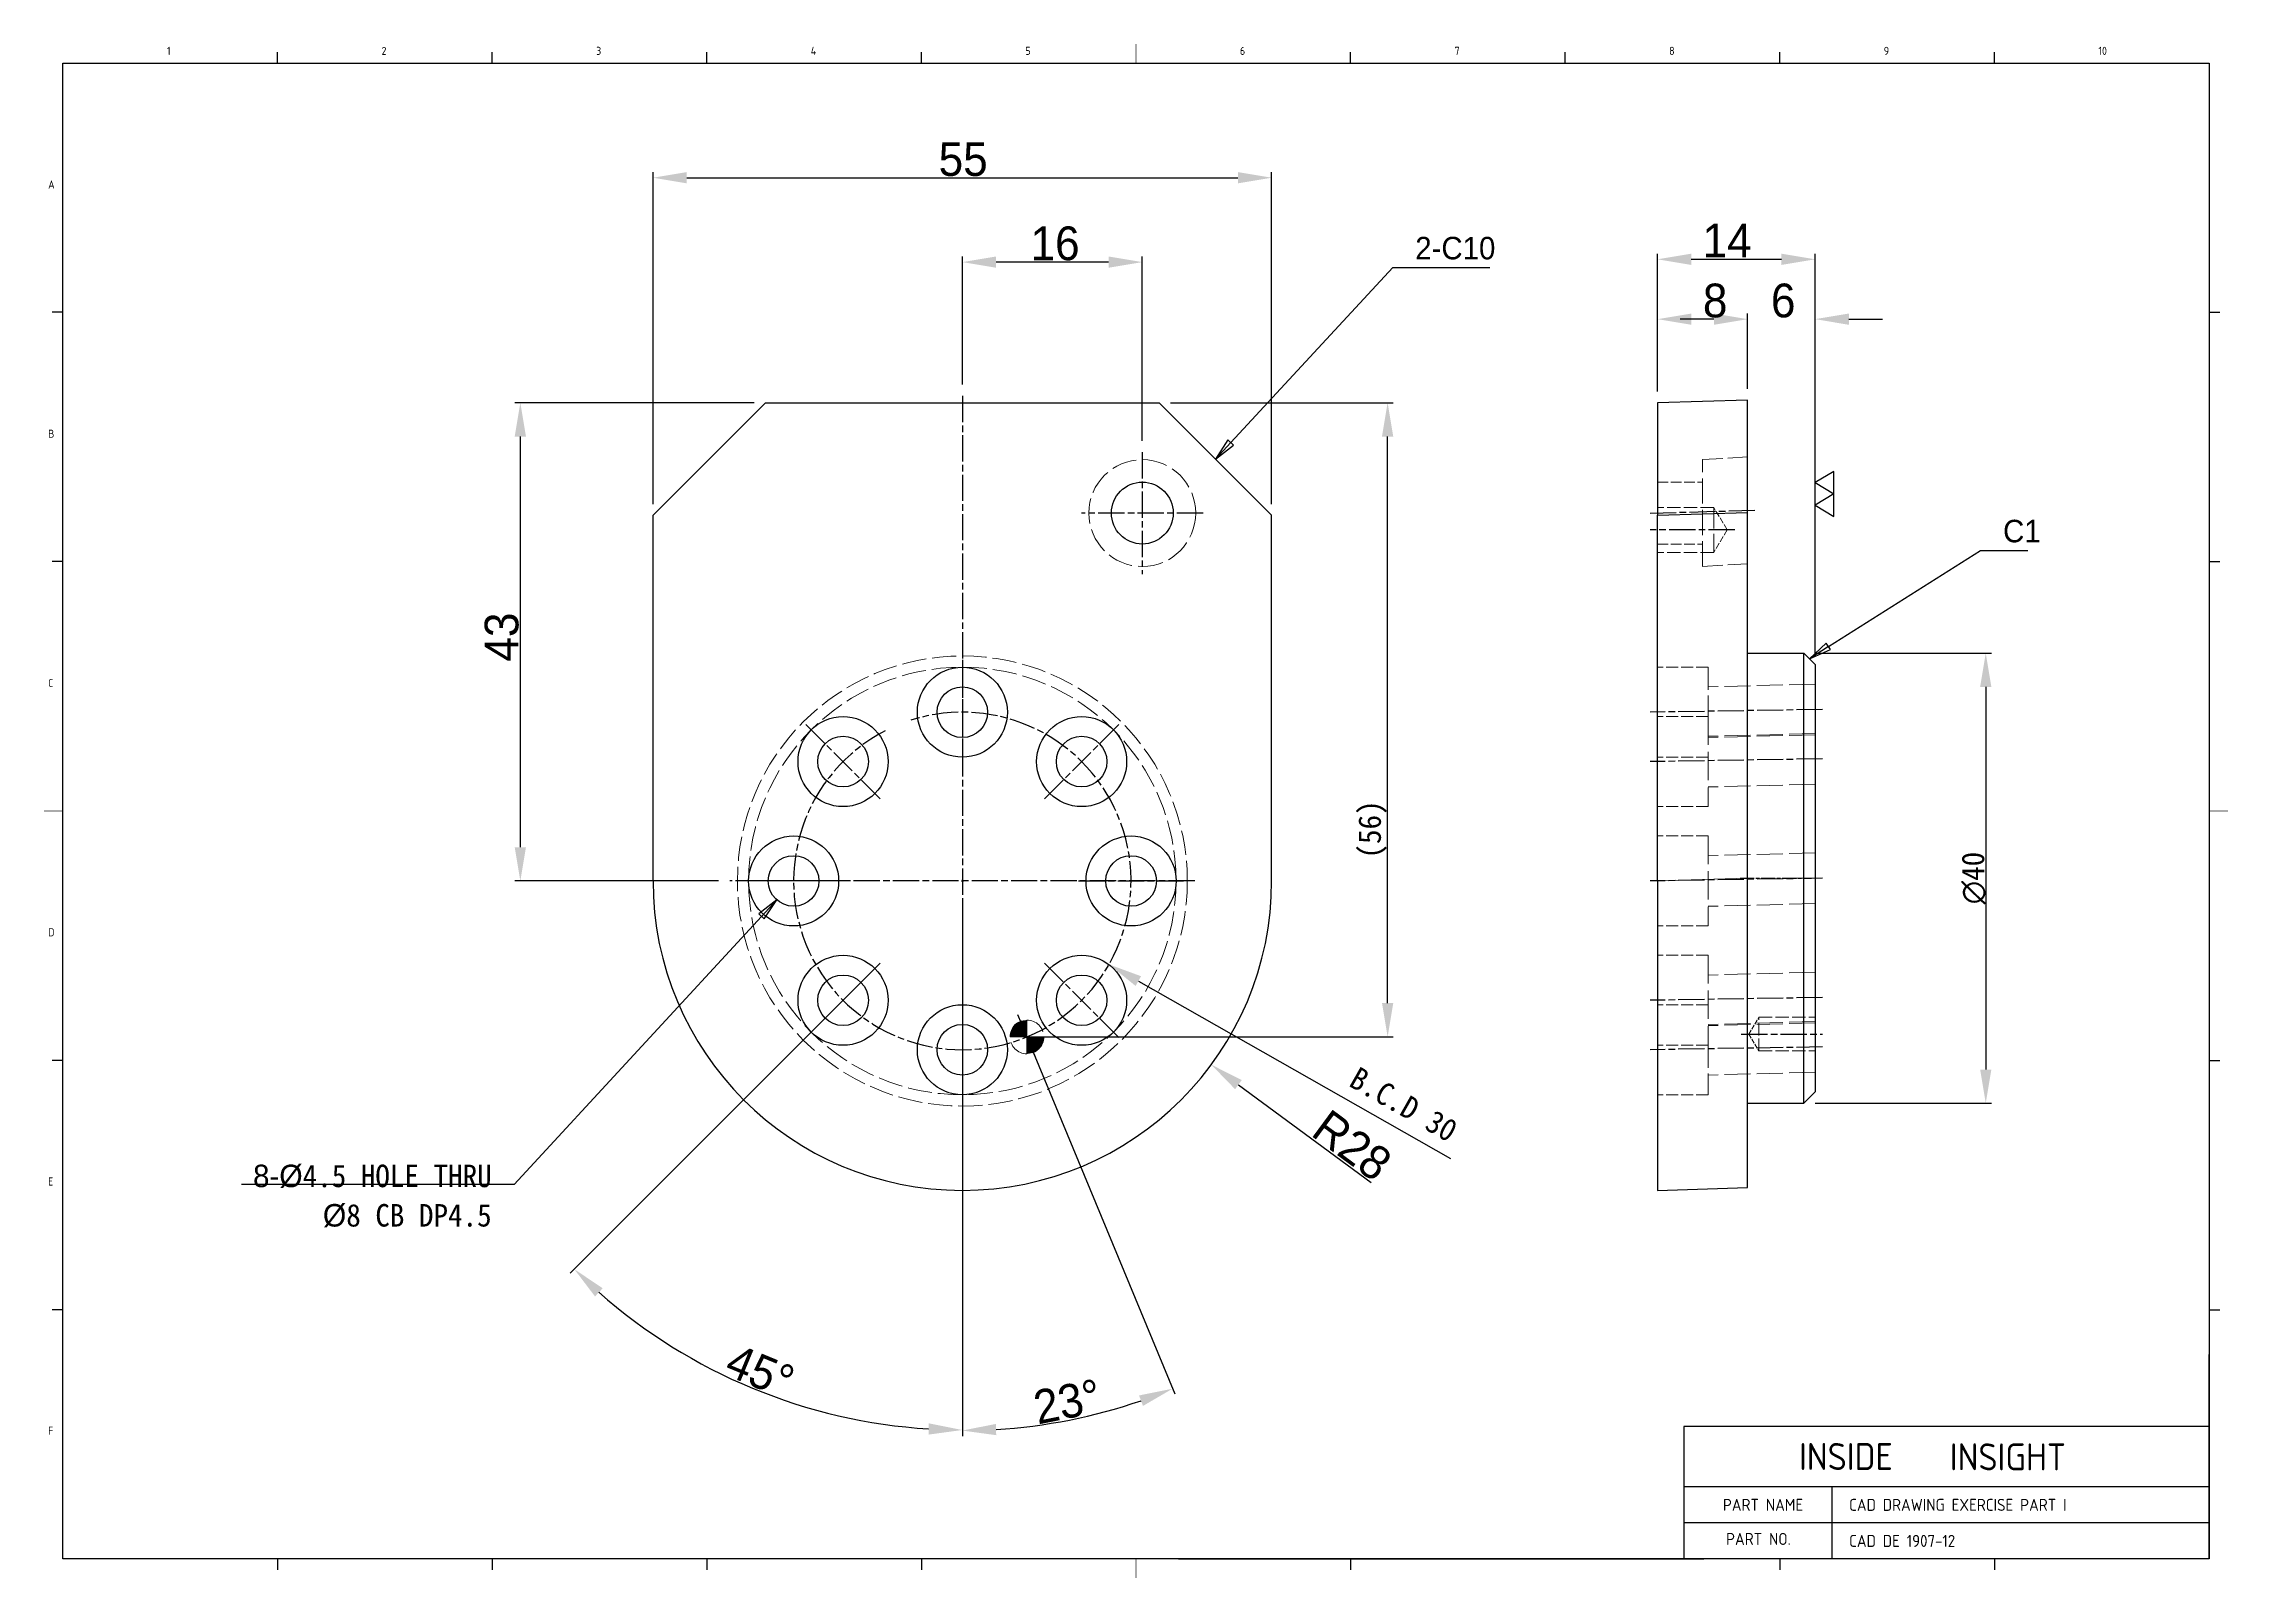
# Model space of a CAD drawing. Header units: inches. Extents: x 328 to 12229, y 132 to 477.
# Drawn here: x 4909.6 to 5103.8, y 137.3 to 273.7 of the extents above; entities that cross this region are included whole.
import ezdxf

# ---------------------------------------------------------------- set-up
doc = ezdxf.new("R2010")
doc.units = ezdxf.units.IN
doc.header["$MEASUREMENT"] = 0
for name, pattern in [('C2', [7.05, 6, -0.4, 0.25, -0.4]), ('CHAIN', [0.3543, 0.2362, -0.0295, 0.0591, -0.0295]), ('D2', [11.2, 8, -0.8, 0.4, -0.8, 0.4, -0.8]), ('DASHED', [0.2068, 0.1655, -0.0413])]:
    doc.linetypes.add(name, pattern=pattern)
doc.layers.add('1', color=1, linetype='C2')
doc.layers.add('3', color=3, linetype='D2')
for name, color, linetype, lineweight in [('2', 6, 'DASHED', 18), ('4', 7, 'Continuous', 9), ('7', 7, 'Continuous', 30), ('DIMENSION', 3, 'Continuous', 25)]:
    doc.layers.add(name, color=color, linetype=linetype, lineweight=lineweight)
doc.styles.add('A', font='GENISO', dxfattribs={"bigfont": 'WHGTXT'})
doc.styles.get("Standard").update_dxf_attribs({"font": 'gulim.ttc'})
doc.styles.add('주 문자 (MNL)_3', font='gulim.ttc')
doc.dimstyles.new('Copy of inside insight-1', dxfattribs={"dimscale": 100, "dimtxt": 3, "dimasz": 3, "dimexe": 0.5, "dimexo": 1, "dimgap": 0.09, "dimtad": 1, "dimdec": 0, "dimzin": 0, "dimdsep": 46, "dimtxsty": 'Standard', "dimcen": 0.09, "dimdle": 1, "dimclrd": 3, "dimclre": 3, "dimclrt": 2, "dimadec": 0, "dimazin": 0, "dimtfac": 1, "dimtdec": 0, "dimtofl": 0, "dimtmove": 0, "dimatfit": 3, "dimfxl": 0, "dimtolj": 1, "dimtzin": 0, "dimarcsym": 0})

msp = doc.modelspace()

# ---------------------------------------------------------------- texts
at = {"linetype": 'Continuous', "style": 'A'}
for s, height, p in [('1', 0.72, (4920.528741, 272.655928)), ('2', 0.72, (4939.608741, 272.655928)), ('3', 0.72, (4958.688741, 272.655928)), ('4', 0.72, (4977.768741, 272.655928)), ('5', 0.72, (4996.848741, 272.655928)), ('6', 0.72, (5015.928741, 272.655928)), ('7', 0.72, (5035.008741, 272.655928)), ('8', 0.72, (5054.088741, 272.655928)), ('9', 0.72, (5073.168741, 272.655928)), ('10', 0.72, (5092.248741, 272.655928)), ('A', 0.72, (4909.968741, 260.775928)), ('B', 0.72, (4909.968741, 238.623928)), ('C', 0.72, (4909.968741, 216.471928)), ('D', 0.72, (4909.968741, 194.319928)), ('E', 0.72, (4909.968741, 172.167928)), ('F', 0.72, (4909.968741, 150.015928)), ('INSIDE', 2.3965464, (5065.637471, 146.88532)), ('INSIGHT', 2.3965464, (5079.042432, 146.854909)), ('PART NAME', 1.0692, (5058.872306, 143.252728)), ('CAD DRAWING EXERCISE PART I', 1.0692, (5070.092306, 143.252728)), ('PART NO.', 1.0692, (5059.154895, 140.223328)), ('CAD DE 1907-12', 1.0692, (5070.092306, 140.045128))]:
    msp.add_text(s, height=height, dxfattribs=at).set_placement(p)
at = {"layer": 'DIMENSION', "char_height": 2.0000001, "attachment_point": 1, "style": '주 문자 (MNL)_3'}
for s, insert in [('2-C10', (5031.515461, 256.48535)), ('C1', (5083.779022, 231.336789))]:
    msp.add_mtext(s, dxfattribs=dict(at, insert=insert))
at = {"layer": 'DIMENSION', "insert": (4949.399973, 174.023001), "char_height": 2.00000008, "width": 22.35906307, "attachment_point": 3, "line_spacing_factor": 1.05, "style": '주 문자 (MNL)_3'}
msp.add_mtext('8-{\\fAIGDT|b0|i0|c1|p0;Ø\\f굴림체|b0|i0|c1|p0;4.5 HOLE THRU\\P\\fAIGDT|b0|i0|c1|p0;Ø\\f굴림체|b0|i0|c1|p0;8 CB DP4.5}', dxfattribs=at)

# ---------------------------------------------------------------- blocks, each defined once
blk = doc.blocks.new('*D214')
at = {"layer": 'Defpoints', "color": 0}
for p in [(4991.25, 254.24), (4991.25, 242.35), (5007.25, 237.35)]:
    blk.add_point(p, dxfattribs=at)
at = {"layer": 'DIMENSION', "color": 3, "lineweight": -2}
for p, q in [((4991.25, 243.35), (4991.25, 254.74)), ((5007.25, 238.35), (5007.25, 254.74)), ((5004.25, 254.24), (4994.25, 254.24))]:
    blk.add_line(p, q, dxfattribs=at)
at = {"layer": 'DIMENSION', "color": 3}
for points in [[(4994.25, 254.74), (4994.25, 253.74), (4991.25, 254.24)], [(5004.25, 253.74), (5004.25, 254.74), (5007.25, 254.24)]]:
    blk.add_solid(points, dxfattribs=at)
at = {"layer": 'DIMENSION', "color": 2, "insert": (4997.31, 257.41), "char_height": 3, "attachment_point": 1}
blk.add_mtext('\\A1;16', dxfattribs=at)
blk = doc.blocks.new('*D215')
at = {"layer": 'Defpoints', "color": 0}
for p in [(5018.75, 261.74), (4963.75, 231.74), (5018.75, 231.74)]:
    blk.add_point(p, dxfattribs=at)
at = {"layer": 'DIMENSION', "color": 3, "lineweight": -2}
for p, q in [((4963.75, 232.74), (4963.75, 262.24)), ((5018.75, 232.74), (5018.75, 262.24)), ((4966.75, 261.74), (5015.75, 261.74))]:
    blk.add_line(p, q, dxfattribs=at)
at = {"layer": 'DIMENSION', "color": 3}
for points in [[(4966.75, 262.24), (4966.75, 261.24), (4963.75, 261.74)], [(5015.75, 261.24), (5015.75, 262.24), (5018.75, 261.74)]]:
    blk.add_solid(points, dxfattribs=at)
at = {"layer": 'DIMENSION', "color": 2, "insert": (4989.14, 264.9), "char_height": 3, "attachment_point": 1}
blk.add_mtext('\\A1;55', dxfattribs=at)
blk = doc.blocks.new('*D216')
at = {"layer": 'Defpoints', "color": 0}
for p in [(4973.75, 241.74), (4951.95, 199.24), (4970.58, 199.24)]:
    blk.add_point(p, dxfattribs=at)
at = {"layer": 'DIMENSION', "color": 3, "lineweight": -2}
for p, q in [((4972.75, 241.74), (4951.45, 241.74)), ((4951.95, 238.74), (4951.95, 202.24)), ((4969.58, 199.24), (4951.45, 199.24))]:
    blk.add_line(p, q, dxfattribs=at)
at = {"layer": 'DIMENSION', "color": 3}
for points in [[(4952.45, 238.74), (4951.45, 238.74), (4951.95, 241.74)], [(4951.45, 202.24), (4952.45, 202.24), (4951.95, 199.24)]]:
    blk.add_solid(points, dxfattribs=at)
at = {"layer": 'DIMENSION', "color": 2, "insert": (4948.78, 218.73), "char_height": 3, "attachment_point": 1, "rotation": 90}
blk.add_mtext('\\A1;43', dxfattribs=at)
blk = doc.blocks.new('*D217')
at = {"layer": 'Defpoints', "color": 0}
for p in [(4978.21, 206.65), (5004.29, 191.82)]:
    blk.add_point(p, dxfattribs=at)
at = {"layer": 'DIMENSION', "color": 3}
for p, q in [((4991.16, 199.24), (4991.34, 199.24)), ((4991.25, 199.15), (4991.25, 199.33))]:
    blk.add_line(p, q, dxfattribs=at)
at = {"layer": 'DIMENSION', "color": 3, "lineweight": -2}
blk.add_line((5006.9, 190.34), (5034.65, 174.56), dxfattribs=at)
at = {"layer": 'DIMENSION', "color": 3}
blk.add_solid([(5007.14, 190.77), (5006.65, 189.91), (5004.29, 191.82)], dxfattribs=at)
at = {"layer": 'DIMENSION', "color": 2, "insert": (5025.54, 183.35), "char_height": 3, "attachment_point": 1, "rotation": 330.3829}
blk.add_mtext('\\A1; \\f굴림체|b0|i0;\\H2.0000;B.C.D 30', dxfattribs=at)
blk = doc.blocks.new('*D218')
at = {"layer": 'Defpoints', "color": 0}
for p in [(4991.25, 199.24), (4991.25, 198.7), (4983.94, 191.93), (4966.85, 156.98)]:
    blk.add_point(p, dxfattribs=at)
at = {"layer": 'DIMENSION', "color": 3, "lineweight": -2}
for p, q in [((4991.25, 197.7), (4991.25, 149.94)), ((4983.24, 191.22), (4956.39, 164.38))]:
    blk.add_line(p, q, dxfattribs=at)
blk.add_arc((4991.25, 199.24), 48.79, 228.5233, 266.4767, dxfattribs=at)
at = {"layer": 'DIMENSION', "color": 3}
for points in [[(4959.27, 163.04), (4958.59, 162.31), (4956.75, 164.73)], [(4988.24, 150.03), (4988.27, 151.03), (4991.25, 150.44)]]:
    blk.add_solid(points, dxfattribs=at)
at = {"layer": 'DIMENSION', "color": 2, "insert": (4971.11, 158.19), "char_height": 3, "attachment_point": 1, "rotation": 337.5}
blk.add_mtext('\\A1;45%%d', dxfattribs=at)
blk = doc.blocks.new('*D219')
at = {"layer": 'Defpoints', "color": 0}
for p in [(4991.25, 199.24), (4991.25, 198.7), (4996.16, 187.38), (4997.63, 150.81)]:
    blk.add_point(p, dxfattribs=at)
at = {"layer": 'DIMENSION', "color": 3, "lineweight": -2}
for p, q in [((4991.25, 197.7), (4991.25, 149.89)), ((4996.54, 186.46), (5010.13, 153.64))]:
    blk.add_line(p, q, dxfattribs=at)
blk.add_arc((4991.25, 199.24), 48.85, 273.5194, 288.9806, dxfattribs=at)
at = {"layer": 'DIMENSION', "color": 3}
for points in [[(5007.31, 152.58), (5006.96, 153.51), (5009.94, 154.11)], [(4994.23, 150.98), (4994.26, 149.98), (4991.25, 150.39)]]:
    blk.add_solid(points, dxfattribs=at)
at = {"layer": 'DIMENSION', "color": 2, "insert": (4997.37, 153.87), "char_height": 3, "attachment_point": 1, "rotation": 11.25}
blk.add_mtext('\\A1;23%%d', dxfattribs=at)
blk = doc.blocks.new('*D220')
at = {"layer": 'Defpoints', "color": 0}
for p in [(5008.75, 241.74), (5029.06, 241.74), (4996.99, 185.38)]:
    blk.add_point(p, dxfattribs=at)
at = {"layer": 'DIMENSION', "color": 3, "lineweight": -2}
for p, q in [((5009.75, 241.74), (5029.56, 241.74)), ((5029.06, 188.38), (5029.06, 238.74)), ((4997.99, 185.38), (5029.56, 185.38))]:
    blk.add_line(p, q, dxfattribs=at)
at = {"layer": 'DIMENSION', "color": 3}
for points in [[(5029.56, 238.74), (5028.56, 238.74), (5029.06, 241.74)], [(5028.56, 188.38), (5029.56, 188.38), (5029.06, 185.38)]]:
    blk.add_solid(points, dxfattribs=at)
at = {"layer": 'DIMENSION', "color": 2, "insert": (5026.46, 201.23), "char_height": 3, "attachment_point": 1, "rotation": 90}
blk.add_mtext('\\A1;\\f굴림체|b0|i0;\\H2.0000;(56)', dxfattribs=at)
blk = doc.blocks.new('*D222')
at = {"layer": 'Defpoints', "color": 0}
for p in [(5053.06, 249.17), (5053.06, 241.74), (5061.07, 241.98)]:
    blk.add_point(p, dxfattribs=at)
at = {"layer": 'DIMENSION', "color": 3, "lineweight": -2}
for p, q in [((5053.06, 242.74), (5053.06, 249.67)), ((5058.07, 249.17), (5056.06, 249.17)), ((5061.07, 242.98), (5061.07, 249.67))]:
    blk.add_line(p, q, dxfattribs=at)
at = {"layer": 'DIMENSION', "color": 3}
for points in [[(5056.06, 249.67), (5056.06, 248.67), (5053.06, 249.17)], [(5058.07, 248.67), (5058.07, 249.67), (5061.07, 249.17)]]:
    blk.add_solid(points, dxfattribs=at)
at = {"layer": 'DIMENSION', "color": 2, "insert": (5057.09, 252.33), "char_height": 3, "attachment_point": 1}
blk.add_mtext('\\A1;8', dxfattribs=at)
blk = doc.blocks.new('*D223')
at = {"layer": 'Defpoints', "color": 0}
for p in [(5067.07, 249.17), (5061.07, 241.98), (5067.07, 218.48)]:
    blk.add_point(p, dxfattribs=at)
at = {"layer": 'DIMENSION', "color": 3, "lineweight": -2}
for p, q in [((5058.07, 249.17), (5055.07, 249.17)), ((5061.07, 242.98), (5061.07, 249.67)), ((5067.07, 219.48), (5067.07, 249.67)), ((5070.07, 249.17), (5073.07, 249.17))]:
    blk.add_line(p, q, dxfattribs=at)
at = {"layer": 'DIMENSION', "color": 3}
for points in [[(5058.07, 248.67), (5058.07, 249.67), (5061.07, 249.17)], [(5070.07, 249.67), (5070.07, 248.67), (5067.07, 249.17)]]:
    blk.add_solid(points, dxfattribs=at)
at = {"layer": 'DIMENSION', "color": 2, "insert": (5063.14, 252.33), "char_height": 3, "attachment_point": 1}
blk.add_mtext('\\A1;6', dxfattribs=at)
blk = doc.blocks.new('*D224')
at = {"layer": 'Defpoints', "color": 0}
for p in [(5066.07, 219.48), (5066.07, 179.48), (5082.24, 179.48)]:
    blk.add_point(p, dxfattribs=at)
at = {"layer": 'DIMENSION', "color": 3, "lineweight": -2}
for p, q in [((5067.07, 219.48), (5082.74, 219.48)), ((5082.24, 216.48), (5082.24, 182.48)), ((5067.07, 179.48), (5082.74, 179.48))]:
    blk.add_line(p, q, dxfattribs=at)
at = {"layer": 'DIMENSION', "color": 3}
for points in [[(5082.74, 216.48), (5081.74, 216.48), (5082.24, 219.48)], [(5081.74, 182.48), (5082.74, 182.48), (5082.24, 179.48)]]:
    blk.add_solid(points, dxfattribs=at)
at = {"layer": 'DIMENSION', "color": 2, "insert": (5080.1, 197.17), "char_height": 3, "attachment_point": 1, "rotation": 90}
blk.add_mtext('\\A1;{\\fAIGDT|b0|i0;\\H2.0000;\\ln}\\f굴림체|b0|i0;\\H2.0000;40', dxfattribs=at)
blk = doc.blocks.new('다듬질 2')
at = {"layer": '3'}
for p, q in [((1.5, 2.5), (-1.5, 2.5)), ((-1.5, 2.5), (0, 0)), ((0, 0), (1.5, 2.5)), ((1.5, 2.5), (3, 0)), ((4.5, 2.5), (1.5, 2.5)), ((3, 0), (4.5, 2.5))]:
    blk.add_line(p, q, dxfattribs=at)
blk = doc.blocks.new('*D226')
at = {"layer": 'Defpoints', "color": 0}
for p in [(5067.07, 254.49), (5053.06, 241.74), (5067.07, 218.48)]:
    blk.add_point(p, dxfattribs=at)
at = {"layer": 'DIMENSION', "color": 3, "lineweight": -2}
for p, q in [((5053.06, 242.74), (5053.06, 254.99)), ((5056.06, 254.49), (5064.07, 254.49)), ((5067.07, 219.48), (5067.07, 254.99))]:
    blk.add_line(p, q, dxfattribs=at)
at = {"layer": 'DIMENSION', "color": 3}
for points in [[(5056.06, 254.99), (5056.06, 253.99), (5053.06, 254.49)], [(5064.07, 253.99), (5064.07, 254.99), (5067.07, 254.49)]]:
    blk.add_solid(points, dxfattribs=at)
at = {"layer": 'DIMENSION', "color": 2, "insert": (5057.06, 257.66), "char_height": 3, "attachment_point": 1}
blk.add_mtext('\\A1;14', dxfattribs=at)
blk = doc.blocks.new('*D228')
at = {"layer": 'Defpoints', "color": 0}
for p in [(4991.25, 199.24), (5013.38, 182.91)]:
    blk.add_point(p, dxfattribs=at)
at = {"layer": 'DIMENSION', "color": 3}
for p, q in [((4991.16, 199.24), (4991.34, 199.24)), ((4991.25, 199.15), (4991.25, 199.33))]:
    blk.add_line(p, q, dxfattribs=at)
at = {"layer": 'DIMENSION', "color": 3, "lineweight": -2}
blk.add_line((5015.8, 181.13), (5027.6, 172.43), dxfattribs=at)
at = {"layer": 'DIMENSION', "color": 3}
blk.add_solid([(5016.09, 181.54), (5015.5, 180.73), (5013.38, 182.91)], dxfattribs=at)
at = {"layer": 'DIMENSION', "color": 2, "insert": (5023.91, 179.09), "char_height": 3, "attachment_point": 1, "rotation": 323.5943}
blk.add_mtext('\\A1;R28', dxfattribs=at)
blk = doc.blocks.new('Filled-1')
at = {"color": 0}
for p, q in [((0, 0), (-1, 0.167)), ((-1, 0.167), (-1, -0.167)), ((-1, 0), (0, 0)), ((-1, -0.167), (0, 0))]:
    blk.add_line(p, q, dxfattribs=at)
at = {"color": 0, "flags": 128}
blk.add_lwpolyline([(-1, -0.167), (0, 0), (-1, 0.167), (-1, -0.167)], dxfattribs=at)
at = {"color": 0}
blk.add_solid([(-1, -0.167), (0, 0), (-1, 0.167), (-1, -0.167)], dxfattribs=at)

# ---------------------------------------------------------------- dimensions: what is measured, and where the dimension line sits
at = {"layer": 'DIMENSION'}
for base, p1, p2, picture, middle in [((5018.749514, 261.735633), (4963.749514, 231.735633), (5018.749514, 231.735633), '*D215', (4991.249514, 261.735633)), ((5067.071189, 249.168654), (5061.071189, 241.983703), (5067.071189, 218.483703), '*D223', (5064.071189, 249.168654))]:
    dim = msp.add_linear_dim(base=base, p1=p1, p2=p2, dimstyle='Copy of inside insight-1', override={"dimscale": 1, "dimsah": 1}, dxfattribs=at)
    dim.commit()
    dim.dimension.update_dxf_attribs({"geometry": picture, "text_midpoint": middle, "dimtype": 160})
for base, p1, p2, angle, picture, middle in [((4991.249514, 254.243967), (5007.249514, 237.3523), (4991.249514, 242.345936), 180, '*D214', (4999.249514, 254.243967)), ((5067.071189, 254.492036), (5053.055745, 241.735633), (5067.071189, 218.483703), 180, '*D226', (5059.071189, 254.492036)), ((5053.055745, 249.168654), (5061.071189, 241.983703), (5053.055745, 241.735633), 180, '*D222', (5058.055745, 249.168654)), ((4951.9496629012, 199.2356334464), (4973.7495138114, 241.7356334464), (4970.5828471448, 199.2356334464), 90, '*D216', (4951.9496629012, 220.8742489332))]:
    dim = msp.add_linear_dim(base=base, p1=p1, p2=p2, angle=angle, dimstyle='Copy of inside insight-1', override={"dimscale": 1, "dimsah": 1}, dxfattribs=at)
    dim.commit()
    dim.dimension.update_dxf_attribs({"geometry": picture, "text_midpoint": middle, "dimtype": 160})
for base, p1, p2, angle, text, picture, middle in [((5029.060134, 241.735633), (4996.989765, 185.37744), (5008.749514, 241.735633), 270, '\\f굴림체|b0|i0;\\H2.0000;(<>)', '*D220', (5029.060134, 203.556537)), ((5082.239506, 179.483703), (5066.071189, 219.483703), (5066.071189, 179.483703), 90, '{\\fAIGDT|b0|i0;\\H2.0000;\\ln}\\f굴림체|b0|i0;\\H2.0000;<>', '*D224', (5082.239506, 199.483703))]:
    dim = msp.add_linear_dim(base=base, p1=p1, p2=p2, angle=angle, text=text, dimstyle='Copy of inside insight-1', override={"dimscale": 1, "dimsah": 1}, dxfattribs=at)
    dim.commit()
    dim.dimension.update_dxf_attribs({"geometry": picture, "text_midpoint": middle, "dimtype": 160})
dim = msp.add_diameter_dim_2p(p1=(4978.209304, 206.648658), p2=(5004.289723, 191.822609), text=' \\f굴림체|b0|i0;\\H2.0000;B.C.D 30', dimstyle='Copy of inside insight-1', override={"dimscale": 1, "dimsah": 1}, dxfattribs=at)
dim.commit()
dim.dimension.update_dxf_attribs({"geometry": '*D217', "text_midpoint": (5029.28171, 177.615306), "dimtype": 163})
for base, p1, p2, picture, middle in [((4966.852485, 156.978741), (4983.942744, 191.928863), (4991.249514, 198.7023), '*D218', (4972.576837, 154.155803)), ((4997.625473, 150.805417), (4991.249514, 198.7023), (4996.160618, 187.379179), '*D219', (5000.779309, 151.326118))]:
    dim = msp.add_angular_dim_3p(base=base, center=(4991.249514, 199.235633), p1=p1, p2=p2, dimstyle='Copy of inside insight-1', override={"dimscale": 1, "dimsah": 1}, dxfattribs=at)
    dim.commit()
    dim.dimension.update_dxf_attribs({"geometry": picture, "text_midpoint": middle, "dimtype": 165})
dim = msp.add_radius_dim(center=(4991.249514, 199.235633), mpoint=(5013.382467, 182.914408), dimstyle='Copy of inside insight-1', override={"dimscale": 1, "dimsah": 1}, dxfattribs=at)
dim.commit()
dim.dimension.update_dxf_attribs({"geometry": '*D228', "text_midpoint": (5024.773769, 174.514264), "dimtype": 164})

# ---------------------------------------------------------------- hatches: boundary and pattern name
at = {"layer": '4'}
h = msp.add_hatch(color=256, dxfattribs=at)
edge = h.paths.add_edge_path()
edge.add_line((4996.989765, 185.37744), (4996.989765, 186.87744))
edge.add_arc((4996.989765, 185.37744), 1.5, 90, 180)
edge.add_line((4995.489765, 185.37744), (4996.989765, 185.37744))
h = msp.add_hatch(color=256, dxfattribs=at)
edge = h.paths.add_edge_path()
edge.add_line((4996.989765, 185.37744), (4996.989765, 183.87744))
edge.add_arc((4996.989765, 185.37744), 1.5, 270, 360)
edge.add_line((4998.489765, 185.37744), (4996.989765, 185.37744))

# ---------------------------------------------------------------- linework, layer by layer
at = {"linetype": 'Continuous'}
for p, q in [((4911.288741, 271.935928), (5102.088741, 271.935928)), ((4911.288741, 138.975928), (4911.288741, 271.935928)), ((5102.088741, 271.935928), (5102.088741, 138.975928)), ((5102.088741, 138.975928), (4911.288741, 138.975928))]:
    msp.add_line(p, q, dxfattribs=at)
at = {"layer": '1', "linetype": 'CHAIN', "ltscale": 9.878633}
for p, q in [((4991.249514, 242.345936), (4991.249514, 164.491771)), ((5007.249514, 237.3523), (5007.249514, 226.518967)), ((5012.66618, 231.935633), (5001.832847, 231.935633)), ((5052.389078, 231.935633), (5061.737856, 232.183703)), ((5059.924133, 230.435633), (5052.389078, 230.435633)), ((4991.249514, 218.9023), (4991.249514, 209.568967)), ((5067.737856, 214.483703), (5052.389078, 214.235633)), ((4983.942744, 206.542404), (4977.34308, 213.142067)), ((4998.556284, 206.542404), (5005.155947, 213.142067)), ((5067.737856, 210.090305), (5052.389078, 209.842235)), ((5011.91618, 199.235633), (4970.582847, 199.235633)), ((4980.91618, 199.235633), (4971.582847, 199.235633)), ((5001.582847, 199.235633), (5010.91618, 199.235633)), ((5067.737856, 199.483703), (5052.389078, 199.235633)), ((4983.942744, 191.928863), (4977.34308, 185.3292)), ((4998.556284, 191.928863), (5005.155947, 185.3292)), ((4991.249514, 188.9023), (4991.249514, 179.568967)), ((5067.737856, 188.877101), (5052.389078, 188.629032)), ((5060.503232, 185.62551), (5067.737856, 185.62551)), ((5067.737856, 184.483703), (5052.389078, 184.235633))]:
    msp.add_line(p, q, dxfattribs=at)
at = {"layer": '1', "linetype": 'CHAIN', "ltscale": 5.278185}
msp.add_line((5060.404523, 199.483703), (5066.737856, 199.483703), dxfattribs=at)
at = {"layer": '1', "linetype": 'CHAIN', "ltscale": 3.611374}
msp.add_line((4996.160618, 187.379179), (4997.818913, 183.375701), dxfattribs=at)
at = {"layer": '1', "linetype": 'CHAIN', "ltscale": 9.878633}
msp.add_arc((4991.249514, 199.235633), 15, 117.17464637, 107.82535363, dxfattribs=at)
at = {"layer": '2', "ltscale": 10.880077}
for p, q in [((5057.055745, 236.685633), (5061.071189, 236.933703)), ((5057.055745, 227.185633), (5061.071189, 227.433703))]:
    msp.add_line(p, q, dxfattribs=at)
at = {"layer": '2', "ltscale": 13.529888}
msp.add_line((5057.055745, 227.185633), (5057.055745, 236.685633), dxfattribs=at)
at = {"layer": '2', "ltscale": 5.711277}
for p, q in [((5053.055745, 234.685633), (5057.055745, 234.685633)), ((5053.055745, 229.185633), (5057.055745, 229.185633))]:
    msp.add_line(p, q, dxfattribs=at)
at = {"layer": '2', "ltscale": 7.139108}
for p, q in [((5058.055745, 232.435633), (5053.055745, 232.435633)), ((5058.055745, 228.435633), (5053.055745, 228.435633)), ((5062.071189, 187.12551), (5067.071189, 187.12551)), ((5062.071189, 184.12551), (5067.071189, 184.12551))]:
    msp.add_line(p, q, dxfattribs=at)
at = {"layer": '2', "ltscale": 11.39359}
msp.add_line((5058.055745, 232.435633), (5058.055745, 228.435633), dxfattribs=at)
at = {"layer": '2', "ltscale": 3.331462}
for q in [(5058.055745, 232.435633), (5058.055745, 228.435633)]:
    msp.add_line((5059.257466, 230.435633), q, dxfattribs=at)
at = {"layer": '2', "ltscale": 6.425192}
for p, q in [((5057.555745, 218.235633), (5053.055745, 218.235633)), ((5057.555745, 213.842235), (5053.055745, 213.842235)), ((5057.555745, 210.235633), (5053.055745, 210.235633)), ((5057.555745, 205.842235), (5053.055745, 205.842235)), ((5057.555745, 203.235633), (5053.055745, 203.235633)), ((5057.555745, 195.235633), (5053.055745, 195.235633)), ((5057.555745, 192.629032), (5053.055745, 192.629032)), ((5057.555745, 188.235633), (5053.055745, 188.235633)), ((5057.555745, 184.629032), (5053.055745, 184.629032)), ((5057.555745, 180.235633), (5053.055745, 180.235633))]:
    msp.add_line(p, q, dxfattribs=at)
at = {"layer": '2', "ltscale": 12.108112}
for p, q in [((5057.555745, 218.235633), (5057.555745, 213.842235)), ((5057.555745, 184.629032), (5057.555745, 180.235633))]:
    msp.add_line(p, q, dxfattribs=at)
at = {"layer": '2', "ltscale": 13.902321}
for p, q in [((5067.071189, 216.733703), (5057.555745, 216.485633)), ((5067.071189, 212.340305), (5057.555745, 212.092235)), ((5067.071189, 212.233703), (5057.555745, 211.985633)), ((5067.071189, 207.840305), (5057.555745, 207.592235)), ((5067.071189, 201.733703), (5057.555745, 201.485633)), ((5067.071189, 197.233703), (5057.555745, 196.985633)), ((5067.071189, 191.127101), (5057.555745, 190.879032)), ((5067.071189, 186.733703), (5057.555745, 186.485633)), ((5067.071189, 186.627101), (5057.555745, 186.379032)), ((5067.071189, 182.233703), (5057.555745, 181.985633))]:
    msp.add_line(p, q, dxfattribs=at)
at = {"layer": '2', "ltscale": 15.191454}
for p, q in [((5057.555745, 213.842235), (5057.555745, 205.842235)), ((5057.555745, 203.235633), (5057.555745, 195.235633)), ((5057.555745, 192.629032), (5057.555745, 184.629032))]:
    msp.add_line(p, q, dxfattribs=at)
at = {"layer": '2', "ltscale": 2.498584}
for q in [(5062.071189, 187.12551), (5062.071189, 184.12551)]:
    msp.add_line((5061.169898, 185.62551), q, dxfattribs=at)
at = {"layer": '2', "ltscale": 6.728448}
msp.add_line((5062.071189, 184.12551), (5062.071189, 187.12551), dxfattribs=at)
at = {"layer": '2', "ltscale": 13.529888}
msp.add_circle((5007.249514, 231.935633), 4.75, dxfattribs=at)
at = {"layer": '2', "ltscale": 13.021246}
msp.add_circle((4991.249514, 199.235633), 20, dxfattribs=at)
at = {"layer": '2', "ltscale": 13.119892}
msp.add_circle((4991.249514, 199.235633), 19, dxfattribs=at)
at = {"layer": '2', "ltscale": 11.39359}
msp.add_circle((4996.989765, 185.37744), 1.5, dxfattribs=at)
at = {"layer": '3', "color": 3, "linetype": 'Continuous'}
for p, q in [((4930.368741, 271.935928), (4930.368741, 272.895928)), ((4949.448741, 271.935928), (4949.448741, 272.895928)), ((4987.608741, 271.935928), (4987.608741, 272.895928)), ((5025.768741, 271.935928), (5025.768741, 272.895928)), ((5044.848741, 271.935928), (5044.848741, 272.895928)), ((5063.928741, 271.935928), (5063.928741, 272.895928)), ((5083.008741, 271.935928), (5083.008741, 272.895928)), ((4911.288741, 249.783928), (4910.328741, 249.783928)), ((5102.088741, 249.783928), (5103.048741, 249.783928)), ((4911.288741, 227.631928), (4910.328741, 227.631928)), ((5102.088741, 227.631928), (5103.048741, 227.631928)), ((4911.288741, 183.279928), (4910.328741, 183.279928)), ((5102.088741, 183.279928), (5103.048741, 183.279928)), ((4911.288741, 161.127928), (4910.328741, 161.127928)), ((5102.088741, 161.127928), (5103.048741, 161.127928)), ((5102.088741, 138.975928), (5102.088741, 157.152328)), ((5102.088741, 150.737128), (5055.400341, 150.737128)), ((5055.400341, 150.737128), (5055.400341, 138.975928)), ((5102.088741, 145.391128), (5055.400341, 145.391128)), ((5068.587141, 138.975928), (5068.587141, 145.391128)), ((5102.088741, 142.183528), (5055.400341, 142.183528)), ((4930.368741, 138.975928), (4930.368741, 138.015928)), ((4949.448741, 138.975928), (4949.448741, 138.015928)), ((4968.528741, 138.975928), (4968.528741, 138.015928)), ((4987.608741, 138.975928), (4987.608741, 138.015928)), ((5010.475726, 138.975928), (5057.164126, 138.975928)), ((5025.768741, 138.975928), (5025.768741, 138.015928)), ((5063.928741, 138.975928), (5063.928741, 138.015928)), ((5083.008741, 138.975928), (5083.008741, 138.015928))]:
    msp.add_line(p, q, dxfattribs=at)
at = {"layer": '3', "linetype": 'Continuous'}
msp.add_line((4968.528741, 271.935928), (4968.528741, 272.895928), dxfattribs=at)
at = {"layer": '3', "color": 3, "linetype": 'Continuous', "const_width": 0.072}
for points in [[(5006.688741, 271.935928), (5006.688741, 273.615928)], [(4911.288741, 205.455928), (4909.608741, 205.455928)], [(5102.088741, 205.455928), (5103.768741, 205.455928)], [(5006.688741, 138.975928), (5006.688741, 137.295928)]]:
    msp.add_lwpolyline(points, dxfattribs=at)
at = {"layer": '4'}
msp.add_line((5061.071189, 199.483703), (5053.055745, 199.235633), dxfattribs=at)
at = {"layer": '7'}
for p, q in [((4963.749514, 231.735633), (4973.749514, 241.735633)), ((4973.749514, 241.735633), (5008.749514, 241.735633)), ((5008.749514, 241.735633), (5018.749514, 231.735633)), ((5061.071189, 241.983703), (5053.055745, 241.735633)), ((5053.055745, 241.735633), (5053.055745, 231.735633)), ((5061.071189, 231.983703), (5061.071189, 241.983703)), ((4963.749514, 199.235633), (4963.749514, 231.735633)), ((5018.749514, 199.235633), (5018.749514, 231.735633)), ((5053.055745, 231.735633), (5061.071189, 231.983703)), ((5053.055745, 199.235633), (5053.055745, 231.735633)), ((5061.071189, 199.483703), (5061.071189, 231.983703)), ((5061.071189, 219.483703), (5066.071189, 219.483703)), ((5066.071189, 179.483703), (5066.071189, 219.483703)), ((5067.071189, 218.483703), (5066.071189, 219.483703)), ((5067.071189, 218.483703), (5067.071189, 180.483703)), ((5053.055745, 199.235633), (5053.055745, 171.735633)), ((5061.071189, 171.983703), (5061.071189, 199.483703)), ((4996.989765, 185.37744), (4996.989765, 186.87744)), ((4996.989765, 185.37744), (4995.489765, 185.37744)), ((4996.989765, 185.37744), (4998.489765, 185.37744)), ((4996.989765, 185.37744), (4996.989765, 183.87744)), ((5061.071189, 179.483703), (5066.071189, 179.483703)), ((5067.071189, 180.483703), (5066.071189, 179.483703)), ((5053.055745, 171.735633), (5061.071189, 171.983703))]:
    msp.add_line(p, q, dxfattribs=at)
for centre, radius in [((5007.249514, 231.935633), 2.75), ((4991.249514, 214.235633), 4), ((4991.249514, 214.235633), 2.25), ((4980.642912, 209.842235), 4), ((5001.856116, 209.842235), 4), ((4980.642912, 209.842235), 2.25), ((5001.856116, 209.842235), 2.25), ((4976.249514, 199.235633), 4), ((5006.249514, 199.235633), 4), ((4976.249514, 199.235633), 2.25), ((5006.249514, 199.235633), 2.25), ((4980.642912, 188.629032), 4), ((5001.856116, 188.629032), 4), ((4980.642912, 188.629032), 2.25), ((5001.856116, 188.629032), 2.25), ((4991.249514, 184.235633), 4), ((4991.249514, 184.235633), 2.25)]:
    msp.add_circle(centre, radius, dxfattribs=at)
msp.add_arc((4991.249514, 199.235633), 27.5, 180, 0, dxfattribs=at)
at = {"layer": 'DIMENSION'}
for p, q in [((5015.108168, 238.203305), (5029.515461, 253.766631)), ((5029.515461, 253.766631), (5038.146092, 253.766631)), ((5068.243725, 220.080346), (5081.779022, 228.61807)), ((5081.779022, 228.61807), (5085.983226, 228.61807)), ((4973.394357, 196.087718), (4951.399973, 172.25702)), ((4951.399973, 172.25702), (4927.149722, 172.25702))]:
    msp.add_line(p, q, dxfattribs=at)

# ---------------------------------------------------------------- block references
at = {"xscale": 0.6666666666666665, "yscale": 0.6666666666666665, "zscale": 0.6666666666666665, "rotation": 269.9937090974681}
msp.add_blockref('다듬질 2', (5067.071189, 234.643601), dxfattribs=at)
at = {"layer": 'DIMENSION', "xscale": 2, "yscale": 2, "zscale": 2}
for p, rotation in [((5013.749514, 236.735633), 227.2089298999562), ((5066.571189, 218.983703), 213.2519399136393), ((4974.750811, 197.557423), 47.29474252555757)]:
    msp.add_blockref('Filled-1', p, dxfattribs=dict(at, rotation=rotation))

msp.set_redraw_order([(e.dxf.handle, doc.entitydb.next_handle()) for e in msp.query("TEXT MTEXT ATTDEF DIMENSION ARC_DIMENSION")])  # texts and dimensions are drawn at this point

doc.saveas('drawing.dxf')
